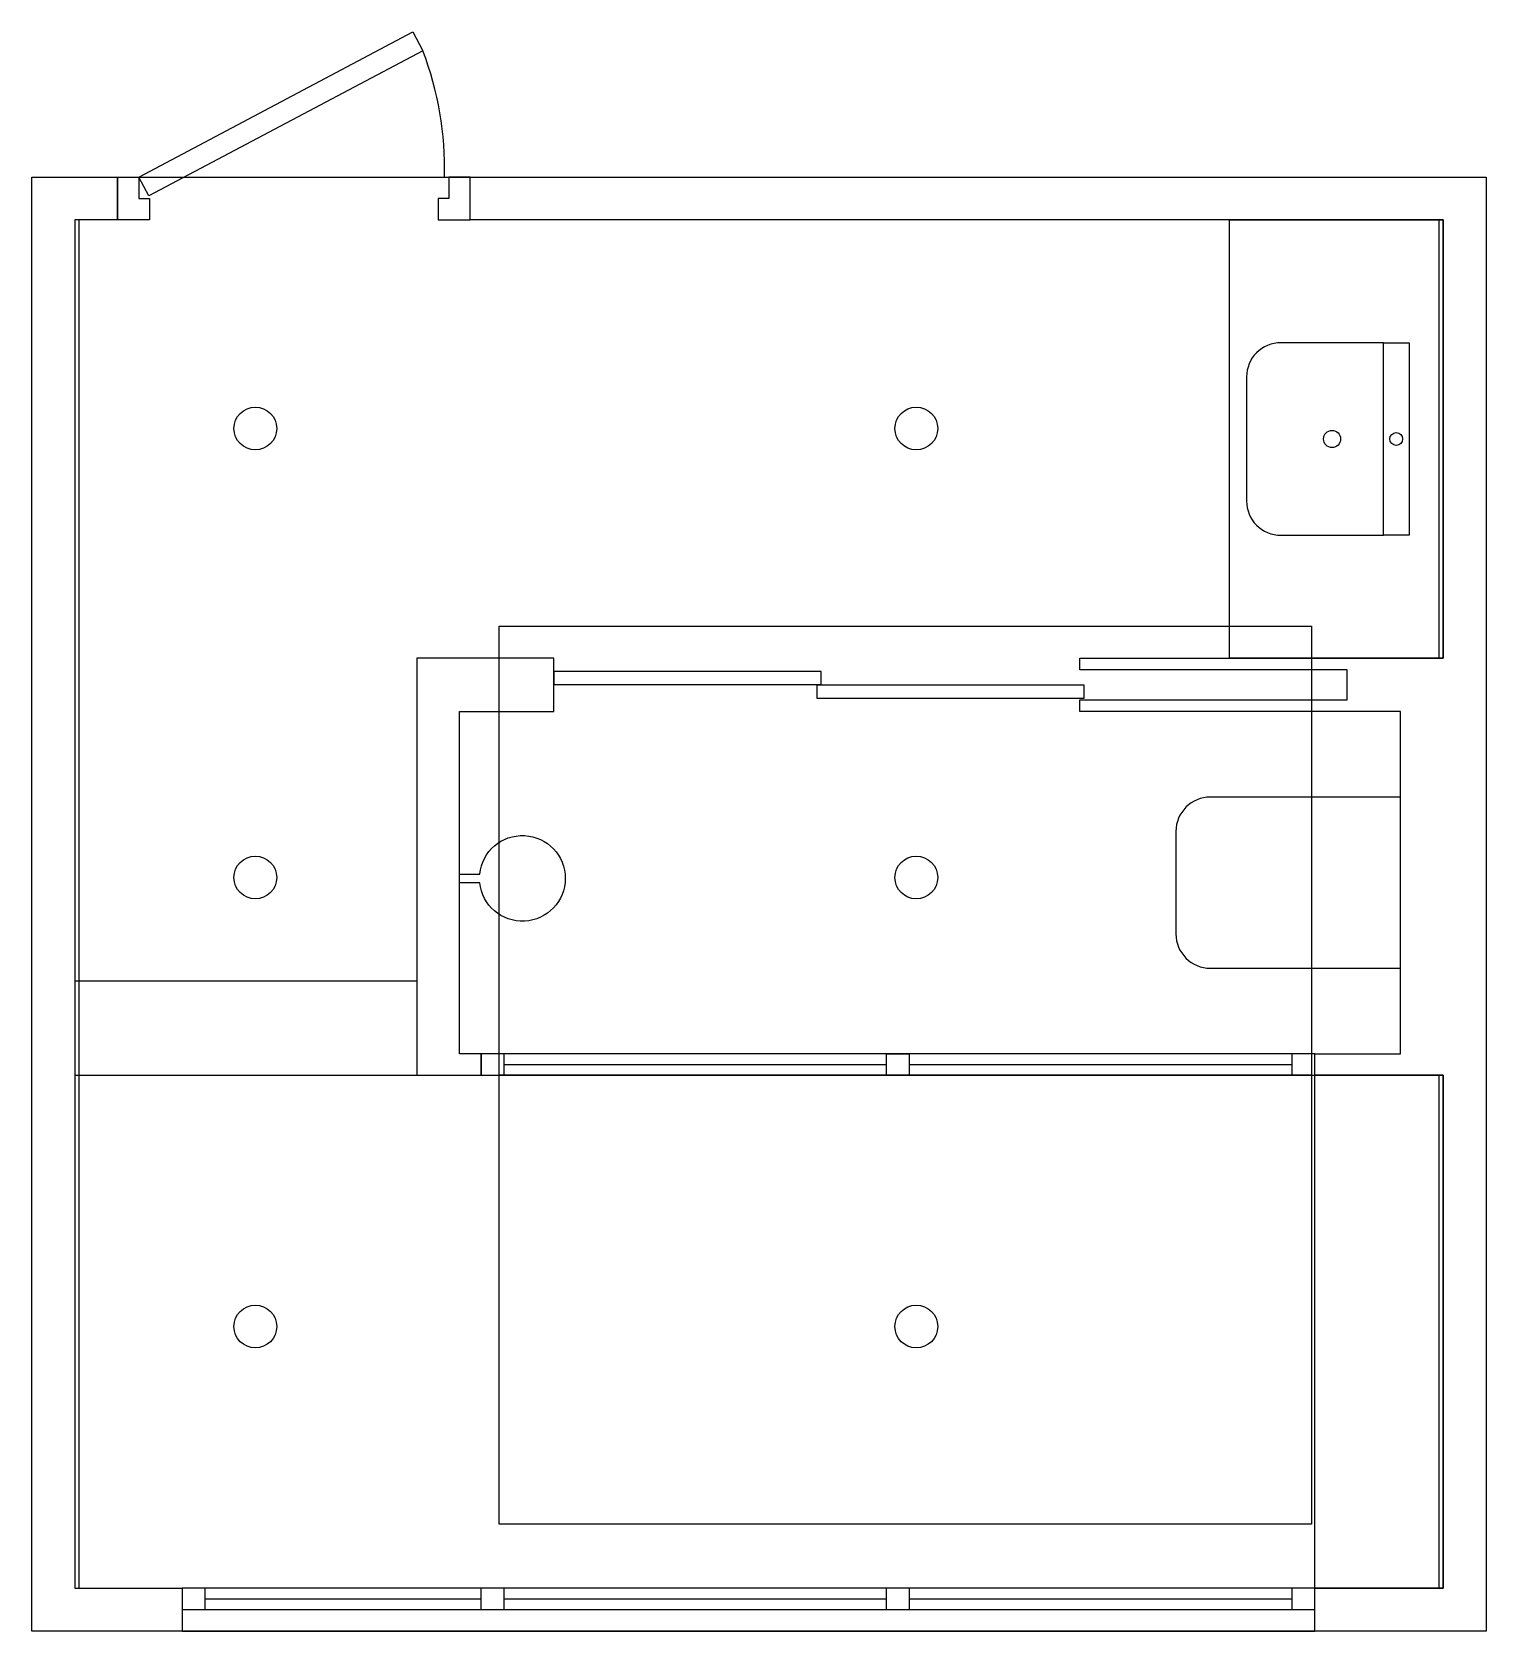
# Model space of a CAD drawing. Header units: millimetres. Extents: x 2.7 to 51.7, y -12.6 to 38.4.
# Drawn here: x 41.003 to 44.653, y 21.208 to 25.222 of the extents above; entities that cross this region are included whole.
import ezdxf

# ---------------------------------------------------------------- set-up
doc = ezdxf.new("R2010")
doc.units = ezdxf.units.MM
for name, color, linetype in [('discontinua', 2, 'Continuous'), ('iluminacion', 1, 'Continuous'), ('mobiliario', 5, 'Continuous'), ('muro', 7, 'Continuous'), ('puerta', 9, 'Continuous'), ('ventanas', 6, 'Continuous')]:
    doc.layers.add(name, color=color, linetype=linetype)
doc.layers.add('outline', color=3, linetype='Continuous', true_color=0x00ff00)

msp = doc.modelspace()

# ---------------------------------------------------------------- linework, layer by layer
at = {"layer": 'discontinua', "ltscale": 0.005}
msp.add_lwpolyline([(42.1755, 22.6032), (42.1755, 23.7304), (44.2152, 23.7304), (44.2152, 22.6032), (42.1755, 22.6032)], dxfattribs=at)
at = {"layer": 'discontinua'}
msp.add_lwpolyline([(42.1755, 21.476), (42.1755, 22.6032), (44.2152, 22.6032), (44.2152, 21.476), (42.1755, 21.476)], dxfattribs=at)
at = {"layer": 'discontinua', "ltscale": 0.01}
msp.add_arc((41.213, 24.8794), 0.826, 358.4913, 20.928, dxfattribs=at)
at = {"layer": 'iluminacion'}
for points in [[(41.1212, 24.7503), (41.1105, 24.7503), (41.1105, 21.315), (41.1212, 21.315)], [(44.5458, 24.7503), (44.535, 24.7503), (44.535, 23.6499), (44.5458, 23.6499)], [(44.5458, 22.6032), (44.535, 22.6032), (44.535, 21.315), (44.5458, 21.315)]]:
    msp.add_lwpolyline(points, close=True, dxfattribs=at)
for centre in [(41.5638, 24.2264), (43.223, 24.2264), (41.5638, 23.0992), (43.223, 23.0992), (41.5638, 21.972), (43.223, 21.972)]:
    msp.add_circle(centre, 0.0537, dxfattribs=at)
at = {"layer": 'mobiliario'}
for points in [[(44.009, 24.7503), (44.5458, 24.7503), (44.5458, 23.6499), (44.009, 23.6499)], [(44.2237, 22.6032), (44.5458, 22.6032), (44.5458, 21.315), (44.2237, 21.315)]]:
    msp.add_lwpolyline(points, close=True, dxfattribs=at)
for points in [[(44.052, 24.3558), (44.052, 24.0444, 0.414214), (44.1378, 23.9586), (44.3955, 23.9586), (44.3955, 24.4417), (44.1378, 24.4417, 0.414214)], [(44.4384, 23.301), (43.9607, 23.301, 0.414214), (43.8748, 23.2151), (43.8748, 22.9575, 0.414214), (43.9607, 22.8716), (44.4384, 22.8716)], [(42.1273, 23.0863), (42.0767, 23.0863), (42.0767, 23.1078), (42.1273, 23.1078, -19.949874)]]:
    msp.add_lwpolyline(points, format="xyb", close=True, dxfattribs=at)
for points in [[(44.3955, 24.4417), (44.4599, 24.4417), (44.4599, 23.9586), (44.3955, 23.9586)], [(41.9693, 22.8394), (41.1105, 22.8394)], [(41.1105, 22.6032), (41.9693, 22.6032)]]:
    msp.add_lwpolyline(points, dxfattribs=at)
for centre, radius in [((44.2667, 24.2001), 0.0215), ((44.4277, 24.2001), 0.0161)]:
    msp.add_circle(centre, radius, dxfattribs=at)
at = {"layer": 'muro'}
for points in [[(41.3805, 21.315), (41.3805, 21.2076), (41.0031, 21.2076), (41.0031, 24.8576), (41.2178, 24.8576), (41.2178, 24.7503), (41.1105, 24.7503), (41.1105, 21.315)], [(44.2237, 22.6032), (44.2237, 22.6569), (44.4384, 22.6569), (44.4384, 23.5157), (43.6333, 23.5157), (43.6333, 23.5453), (44.3042, 23.5453), (44.3042, 23.6204), (43.6333, 23.6204), (43.6333, 23.6499), (44.5458, 23.6499), (44.5458, 24.7503), (42.1035, 24.7503), (42.1035, 24.8576), (44.6531, 24.8576), (44.6531, 21.2076), (44.6531, 21.2076), (44.2237, 21.2076), (44.2237, 21.315), (44.5458, 21.315), (44.5458, 22.6032)], [(41.9693, 22.6032), (42.0767, 22.6032), (42.1303, 22.6032), (42.1303, 22.6569), (42.0767, 22.6569), (42.0767, 23.5157), (42.3128, 23.5157), (42.3128, 23.6499), (42.0767, 23.6499), (42.023, 23.6499), (41.9693, 23.6499)], [(43.2055, 22.6032), (43.1486, 22.6032), (43.1486, 22.6569), (43.2055, 22.6569)]]:
    msp.add_lwpolyline(points, close=True, dxfattribs=at)
at = {"layer": 'outline'}
msp.add_lwpolyline([(41.0031, 24.8576), (44.6531, 24.8576), (44.6531, 21.2076), (41.0031, 21.2076)], close=True, dxfattribs=at)
at = {"layer": 'puerta'}
for points in [[(41.2715, 24.8576), (41.9594, 25.2219), (41.9845, 25.1744), (41.2966, 24.8102), (41.2715, 24.8576)], [(41.2984, 24.7503), (41.2178, 24.7503), (41.2178, 24.8576), (41.2715, 24.8576), (41.2715, 24.804), (41.2984, 24.804), (41.2984, 24.7503)], [(42.1035, 24.8576), (42.0498, 24.8576), (42.0498, 24.804), (42.023, 24.804), (42.023, 24.7503), (42.1035, 24.7503), (42.1035, 24.8576)], [(42.3128, 23.5839), (42.9838, 23.5839), (42.9838, 23.6161), (42.3128, 23.6161), (42.3128, 23.5839)], [(42.9731, 23.5495), (43.644, 23.5495), (43.644, 23.5818), (42.9731, 23.5818), (42.9731, 23.5495)]]:
    msp.add_lwpolyline(points, dxfattribs=at)
at = {"layer": 'ventanas'}
for points in [[(42.1303, 22.6569), (42.1303, 22.6032), (44.2237, 22.6032), (44.2237, 22.6569), (42.1303, 22.6569)], [(42.1872, 22.6569), (42.1872, 22.6032)], [(44.1668, 22.6032), (44.1668, 22.6569)], [(42.1872, 22.6301), (43.1486, 22.6301)], [(43.2055, 22.6301), (44.1668, 22.6301)], [(41.3805, 21.315), (41.3805, 21.2613), (44.2237, 21.2613), (44.2237, 21.315), (41.3805, 21.315)], [(41.4374, 21.315), (41.4374, 21.2613)], [(41.4374, 21.2882), (42.1303, 21.2882)], [(42.1303, 21.2613), (42.1303, 21.315)], [(42.1872, 21.315), (42.1872, 21.2613)], [(42.1872, 21.2882), (43.1486, 21.2882)], [(43.1486, 21.2613), (43.1486, 21.315)], [(43.2055, 21.315), (43.2055, 21.2613)], [(43.2055, 21.2882), (44.1668, 21.2882)], [(44.1668, 21.2613), (44.1668, 21.315)], [(41.3805, 21.2076), (44.2237, 21.2076)]]:
    msp.add_lwpolyline(points, dxfattribs=at)

doc.saveas('drawing.dxf')
